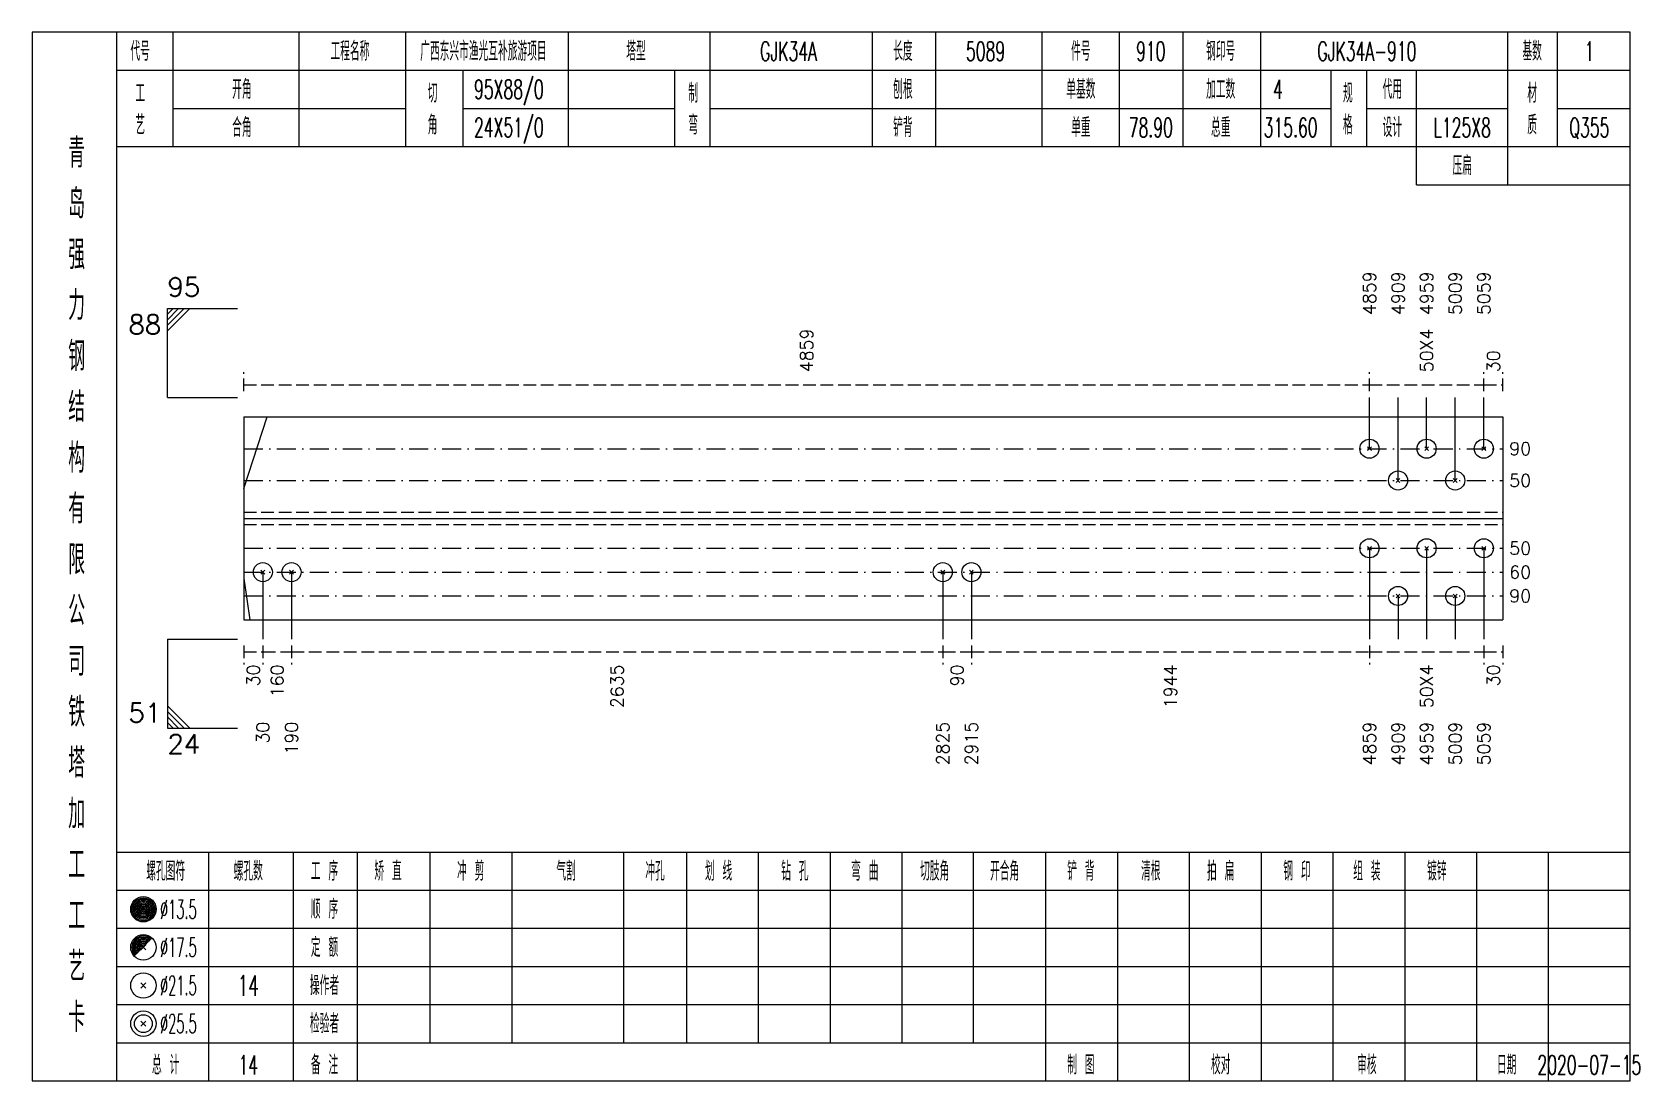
# Model space of a CAD drawing. Extents: x 0 to 2606, y -377 to 6479.
# Drawn here: x 0 to 252.9, y 2450 to 2615 of the extents above; entities that cross this region are included whole.
import ezdxf
from ezdxf.enums import TextEntityAlignment as Align

# ---------------------------------------------------------------- set-up
doc = ezdxf.new("R2010")
doc.units = 0
doc.header["$MEASUREMENT"] = 0
doc.linetypes.add('一点画线', pattern=[5.2, 3, -1, 0.2, -1])
doc.linetypes.add('虚线', pattern=[2.75, 2, -0.75])
doc.layers.get('0').update_dxf_attribs({"linetype": 'CONTINUOUS', "lineweight": 25})
doc.layers.add('1', color=7, linetype='CONTINUOUS', lineweight=25)
doc.layers.add('4', color=7, linetype='CONTINUOUS', lineweight=25)
doc.styles.get("Standard").update_dxf_attribs({"font": 'simplex.shx', "width": 0.7, "height": 3, "bigfont": 'gbhzfs.shx'})

msp = doc.modelspace()

# ---------------------------------------------------------------- texts
at = {"color": 7, "linetype": 'Continuous', "lineweight": 13}
msp.add_text('95', height=3, dxfattribs=at).set_placement((21.3, 2572.5), align=Align.BOTTOM_LEFT)
for s, p in [('4859', (210.4, 2570.5)), ('4909', (214.9, 2570.5)), ('4959', (219.4, 2570.5)), ('5009', (223.9, 2570.5)), ('5059', (228.4, 2570.5))]:
    msp.add_text(s, height=2, rotation=90, dxfattribs=at).set_placement(p, align=Align.MIDDLE_LEFT)
msp.add_text('88', height=3, dxfattribs=at).set_placement((20.3, 2570.5), align=Align.TOP_RIGHT)
at = {"color": 8, "linetype": 'Continuous', "lineweight": 9}
for s, p in [('4859', (121.85, 2561.5)), ('50X4', (219.4, 2561.5)), ('30', (229.9, 2561.5))]:
    msp.add_text(s, height=2, rotation=90, dxfattribs=at).set_placement(p, align=Align.MIDDLE_LEFT)
at = {"color": 7, "linetype": 'Continuous', "lineweight": 13}
for s, p in [('90', (232.4, 2549.46)), ('50', (232.4, 2544.46)), ('50', (232.4, 2533.79)), ('60', (232.4, 2530.04)), ('90', (232.4, 2526.29))]:
    msp.add_text(s, height=2, dxfattribs=at).set_placement(p, align=Align.MIDDLE_LEFT)
at = {"color": 8, "linetype": 'Continuous', "lineweight": 9}
for s, p in [('30', (34.8, 2515.5)), ('160', (38.55, 2515.5)), ('2635', (92.03, 2515.5)), ('90', (145.52, 2515.5)), ('1944', (179.08, 2515.5)), ('50X4', (219.4, 2515.5)), ('30', (229.9, 2515.5))]:
    msp.add_text(s, height=2, rotation=90, dxfattribs=at).set_placement(p, align=Align.MIDDLE_RIGHT)
at = {"color": 7, "linetype": 'Continuous', "lineweight": 13}
msp.add_text('51', height=3, dxfattribs=at).set_placement((20.3, 2505.5), align=Align.BOTTOM_RIGHT)
msp.add_text('24', height=3, dxfattribs=at).set_placement((21.3, 2504.5), align=Align.TOP_LEFT)
at = {"layer": '1', "color": 7, "linetype": 'Continuous', "lineweight": 13}
for s, p in [('30', (36.3, 2506.5)), ('190', (40.8, 2506.5)), ('2825', (143.27, 2506.5)), ('2915', (147.77, 2506.5)), ('4859', (210.4, 2506.5)), ('4909', (214.9, 2506.5)), ('4959', (219.4, 2506.5)), ('5009', (223.9, 2506.5)), ('5059', (228.4, 2506.5))]:
    msp.add_text(s, height=2, rotation=90, dxfattribs=at).set_placement(p, align=Align.MIDDLE_RIGHT)
at = {"layer": '4', "color": 1, "linetype": 'Continuous', "lineweight": 13}
for s, height, width, p in [('代号', 3, 0.6, (17, 2612)), ('工程名称', 3, 0.6, (50, 2612)), ('广西东兴市渔光互补旅游项目', 3, 0.6, (71, 2612)), ('塔型', 3, 0.6, (95, 2612)), ('GJK34A', 3, 0.6, (119, 2612)), ('长度', 3, 0.6, (137, 2612)), ('5089', 3, 0.6, (150, 2612)), ('件号', 3, 0.6, (165, 2612)), ('910', 3, 0.6, (176, 2612)), ('钢印号', 3, 0.6, (187, 2612)), ('GJK34A-910', 3, 0.6, (210, 2612)), ('基数', 3, 0.6, (236, 2612)), ('1', 3, 0.6, (245, 2612)), ('95X88/0', 3, 0.6, (75, 2606)), ('工', 3, 0.6, (17, 2605.4)), ('开角', 3, 0.6, (33, 2606)), ('切', 3, 0.6, (63, 2605.4)), ('制', 3, 0.6, (104, 2605.4)), ('刨根', 3, 0.6, (137, 2606)), ('单基数', 3, 0.6, (165, 2606)), ('加工数', 3, 0.6, (187, 2606)), ('4', 3, 0.6, (196, 2606)), ('规', 3, 0.6, (207, 2605.4)), ('代用', 3, 0.6, (214, 2606)), ('材', 3, 0.6, (236, 2605.4)), ('艺', 3, 0.6, (17, 2600.4)), ('合角', 3, 0.6, (33, 2600)), ('角', 3, 0.6, (63, 2600.4)), ('24X51/0', 3, 0.6, (75, 2600)), ('弯', 3, 0.6, (104, 2600.4)), ('铲背', 3, 0.6, (137, 2600)), ('单重', 3, 0.6, (165, 2600)), ('78.90', 3, 0.6, (176, 2600)), ('总重', 3, 0.6, (187, 2600)), ('315.60', 3, 0.6, (198, 2600)), ('格', 3, 0.6, (207, 2600.4)), ('设计', 3, 0.6, (214, 2600)), ('L125X8', 3, 0.6, (225, 2600)), ('质', 3, 0.6, (236, 2600.4)), ('Q355', 3, 0.6, (245, 2600)), ('青', 4.6, 0.8, (7, 2596)), ('压扁', 3, 0.6, (225, 2594)), ('岛', 4.6, 0.8, (7, 2588)), ('强', 4.6, 0.8, (7, 2580)), ('力', 4.6, 0.8, (7, 2572)), ('钢', 4.6, 0.8, (7, 2564)), ('结', 4.6, 0.8, (7, 2556)), ('构', 4.6, 0.8, (7, 2548)), ('有', 4.6, 0.8, (7, 2540)), ('限', 4.6, 0.8, (7, 2532)), ('公', 4.6, 0.8, (7, 2524)), ('司', 4.6, 0.8, (7, 2516)), ('铁', 4.6, 0.8, (7, 2508)), ('塔', 4.6, 0.8, (7, 2500)), ('加', 4.6, 0.8, (7, 2492)), ('工', 4.6, 0.8, (7, 2484)), ('螺孔图符', 3, 0.6, (21, 2483)), ('螺孔数', 3, 0.6, (34, 2483)), ('工 序', 3, 0.6, (46, 2483)), ('矫 直', 3, 0.6, (56, 2483)), ('冲 剪', 3, 0.6, (69, 2483)), ('气割', 3, 0.6, (84, 2483)), ('冲孔', 3, 0.6, (98, 2483)), ('划 线', 3, 0.6, (108, 2483)), ('钻 孔', 3, 0.6, (120, 2483)), ('弯 曲', 3, 0.6, (131, 2483)), ('切肢角', 3, 0.6, (142, 2483)), ('开合角', 3, 0.6, (153, 2483)), ('铲 背', 3, 0.6, (165, 2483)), ('清根', 3, 0.6, (176, 2483)), ('拍 扁', 3, 0.6, (187, 2483)), ('钢 印', 3, 0.6, (199, 2483)), ('组 装', 3, 0.6, (210, 2483)), ('镀锌', 3, 0.6, (221, 2483)), ('工', 4.6, 0.8, (7, 2476)), ('%%C13.5', 3, 0.5, (23, 2477)), ('顺 序', 3, 0.6, (46, 2477)), ('%%C17.5', 3, 0.5, (23, 2471)), ('定 额', 3, 0.6, (46, 2471)), ('艺', 4.6, 0.8, (7, 2468)), ('%%C21.5', 3, 0.5, (23, 2465)), ('14', 3.2, 0.6, (34, 2465)), ('操作者', 3, 0.6, (46, 2465)), ('卡', 4.6, 0.8, (7, 2460)), ('%%C25.5', 3, 0.5, (23, 2459)), ('检验者', 3, 0.6, (46, 2459)), ('总 计', 3, 0.6, (21, 2452.5)), ('14', 3, 0.6, (34, 2452.5)), ('备 注', 3, 0.6, (46, 2452.5)), ('制 图', 3, 0.6, (165, 2452.5)), ('校对', 3, 0.6, (187, 2452.5)), ('审核', 3, 0.6, (210, 2452.5)), ('日期', 3, 0.6, (232, 2452.5)), ('2020-07-15', 3, 0.6, (245, 2452.5))]:
    msp.add_text(s, height=height, dxfattribs=dict(at, width=width)).set_placement(p, align=Align.MIDDLE_CENTER)

# ---------------------------------------------------------------- linework, layer by layer
at = {"color": 7, "linetype": 'Continuous', "lineweight": 13}
for p, q in [((21.3, 2571.5), (32.3, 2571.5)), ((21.3, 2557.5), (21.3, 2571.5)), ((22.18, 2571.5), (21.3, 2570.62)), ((23.05, 2571.5), (21.3, 2569.75)), ((23.93, 2571.5), (21.3, 2568.88)), ((24.8, 2571.5), (21.3, 2568)), ((21.3, 2557.5), (32.3, 2557.5)), ((210.4, 2549.46), (210.4, 2557.5)), ((214.9, 2544.46), (214.9, 2557.5)), ((219.4, 2549.46), (219.4, 2557.5)), ((223.9, 2544.46), (223.9, 2557.5)), ((228.4, 2549.46), (228.4, 2557.5)), ((33.3, 2543.22), (37, 2554.46)), ((210.1, 2549.16), (210.7, 2549.76)), ((210.7, 2549.16), (210.1, 2549.76)), ((219.1, 2549.16), (219.7, 2549.76)), ((219.7, 2549.16), (219.1, 2549.76)), ((228.1, 2549.16), (228.7, 2549.76)), ((228.7, 2549.16), (228.1, 2549.76)), ((214.6, 2544.16), (215.2, 2544.76)), ((215.2, 2544.16), (214.6, 2544.76)), ((223.6, 2544.16), (224.2, 2544.76)), ((224.2, 2544.16), (223.6, 2544.76)), ((210.4, 2533.79), (210.4, 2519.5)), ((219.4, 2533.79), (219.4, 2519.5)), ((228.4, 2533.79), (228.4, 2519.5)), ((36.3, 2530.04), (36.3, 2519.5)), ((40.8, 2530.04), (40.8, 2519.5)), ((143.27, 2530.04), (143.27, 2519.5)), ((147.77, 2530.04), (147.77, 2519.5)), ((33.3, 2529.05), (34.23, 2522.54)), ((214.9, 2526.29), (214.9, 2519.5)), ((223.9, 2526.29), (223.9, 2519.5)), ((21.3, 2519.5), (32.3, 2519.5)), ((21.3, 2519.5), (21.3, 2505.5)), ((24.8, 2505.5), (21.3, 2509)), ((23.93, 2505.5), (21.3, 2508.12)), ((23.05, 2505.5), (21.3, 2507.25)), ((22.18, 2505.5), (21.3, 2506.38)), ((21.3, 2505.5), (32.3, 2505.5))]:
    msp.add_line(p, q, dxfattribs=at)
at = {"color": 8, "linetype": '虚线', "lineweight": 9}
for p, q in [((33.3, 2558.5), (33.3, 2561.5)), ((210.4, 2558.5), (210.4, 2561.5)), ((210.4, 2558.5), (210.4, 2561.5)), ((228.4, 2558.5), (228.4, 2561.5)), ((228.4, 2558.5), (228.4, 2561.5)), ((231.4, 2558.5), (231.4, 2561.5)), ((33.3, 2559.5), (210.4, 2559.5)), ((210.4, 2559.5), (228.4, 2559.5)), ((228.4, 2559.5), (231.4, 2559.5)), ((33.3, 2518.5), (33.3, 2515.5)), ((33.3, 2517.5), (36.3, 2517.5)), ((36.3, 2518.5), (36.3, 2515.5)), ((36.3, 2518.5), (36.3, 2515.5)), ((36.3, 2517.5), (40.8, 2517.5)), ((40.8, 2518.5), (40.8, 2515.5)), ((40.8, 2518.5), (40.8, 2515.5)), ((40.8, 2517.5), (143.27, 2517.5)), ((143.27, 2518.5), (143.27, 2515.5)), ((143.27, 2518.5), (143.27, 2515.5)), ((143.27, 2517.5), (147.77, 2517.5)), ((147.77, 2518.5), (147.77, 2515.5)), ((147.77, 2518.5), (147.77, 2515.5)), ((147.77, 2517.5), (210.4, 2517.5)), ((210.4, 2518.5), (210.4, 2515.5)), ((210.4, 2518.5), (210.4, 2515.5)), ((210.4, 2517.5), (228.4, 2517.5)), ((228.4, 2518.5), (228.4, 2515.5)), ((228.4, 2518.5), (228.4, 2515.5)), ((228.4, 2517.5), (231.4, 2517.5)), ((231.4, 2518.5), (231.4, 2515.5))]:
    msp.add_line(p, q, dxfattribs=at)
at = {"color": 7, "linetype": 'Continuous', "lineweight": 18}
for p, q in [((33.3, 2554.46), (33.3, 2522.54)), ((33.3, 2554.46), (231.4, 2554.46)), ((231.4, 2554.46), (231.4, 2522.54)), ((33.3, 2538.5), (231.4, 2538.5))]:
    msp.add_line(p, q, dxfattribs=at)
at = {"color": 3, "linetype": '一点画线', "lineweight": 13}
for p, q in [((33.3, 2549.46), (231.4, 2549.46)), ((33.3, 2544.46), (231.4, 2544.46)), ((33.3, 2533.79), (231.4, 2533.79)), ((33.3, 2530.04), (231.4, 2530.04)), ((33.3, 2526.29), (231.4, 2526.29))]:
    msp.add_line(p, q, dxfattribs=at)
at = {"color": 1, "linetype": '虚线', "lineweight": 18}
for p, q in [((33.3, 2539.46), (231.4, 2539.46)), ((33.3, 2537.54), (231.4, 2537.54))]:
    msp.add_line(p, q, dxfattribs=at)
at = {"color": 7, "linetype": 'Continuous', "lineweight": 13}
for centre in [(210.4, 2549.46), (219.4, 2549.46), (228.4, 2549.46), (214.9, 2544.46), (223.9, 2544.46)]:
    msp.add_circle(centre, 1.5, dxfattribs=at)
at = {"layer": '1', "color": 7, "linetype": 'Continuous', "lineweight": 13}
for p, q in [((210.1, 2533.49), (210.7, 2534.09)), ((210.7, 2533.49), (210.1, 2534.09)), ((219.1, 2533.49), (219.7, 2534.09)), ((219.7, 2533.49), (219.1, 2534.09)), ((228.1, 2533.49), (228.7, 2534.09)), ((228.7, 2533.49), (228.1, 2534.09)), ((36, 2529.74), (36.6, 2530.34)), ((36.6, 2529.74), (36, 2530.34)), ((40.5, 2529.74), (41.1, 2530.34)), ((41.1, 2529.74), (40.5, 2530.34)), ((142.97, 2529.74), (143.57, 2530.34)), ((143.57, 2529.74), (142.97, 2530.34)), ((147.47, 2529.74), (148.07, 2530.34)), ((148.07, 2529.74), (147.47, 2530.34)), ((214.6, 2525.99), (215.2, 2526.59)), ((215.2, 2525.99), (214.6, 2526.59)), ((223.6, 2525.99), (224.2, 2526.59)), ((224.2, 2525.99), (223.6, 2526.59))]:
    msp.add_line(p, q, dxfattribs=at)
at = {"layer": '1', "color": 7, "linetype": 'Continuous', "lineweight": 18}
msp.add_line((33.3, 2522.54), (231.4, 2522.54), dxfattribs=at)
at = {"layer": '1', "color": 7, "linetype": 'Continuous', "lineweight": 13}
for centre in [(210.4, 2533.79), (219.4, 2533.79), (228.4, 2533.79), (36.3, 2530.04), (40.8, 2530.04), (143.27, 2530.04), (147.77, 2530.04), (214.9, 2526.29), (223.9, 2526.29)]:
    msp.add_circle(centre, 1.5, dxfattribs=at)
at = {"layer": '4', "color": 1, "linetype": 'Continuous', "lineweight": 18}
for p, q in [((13.3, 2450), (13.3, 2615)), ((22.2, 2597), (22.2, 2615)), ((42, 2597), (42, 2615)), ((58.8, 2597), (58.8, 2615)), ((84.4, 2597), (84.4, 2615)), ((106.7, 2597), (106.7, 2615)), ((132.2, 2597), (132.2, 2615)), ((142.2, 2597), (142.2, 2615)), ((158.9, 2597), (158.9, 2615)), ((171.1, 2597), (171.1, 2615)), ((181.1, 2597), (181.1, 2615)), ((193.3, 2597), (193.3, 2615)), ((232.2, 2591), (232.2, 2615)), ((240, 2597), (240, 2615)), ((13.3, 2609), (251.4, 2609)), ((67.8, 2597), (67.8, 2609)), ((101.1, 2597), (101.1, 2609)), ((204.4, 2597), (204.4, 2609)), ((210, 2597), (210, 2609)), ((217.8, 2591), (217.8, 2609)), ((22.2, 2603), (58.8, 2603)), ((67.8, 2603), (101.1, 2603)), ((106.7, 2603), (204.4, 2603)), ((210, 2603), (232.2, 2603)), ((240, 2603), (251.4, 2603)), ((13.3, 2597), (251.4, 2597)), ((217.8, 2591), (251.4, 2591)), ((13.3, 2486), (251.4, 2486)), ((27.8, 2450), (27.8, 2486)), ((41.1, 2450), (41.1, 2486)), ((51.2, 2450), (51.2, 2486)), ((62.6, 2456), (62.6, 2486)), ((75.5, 2456), (75.5, 2486)), ((93.1, 2456), (93.1, 2486)), ((103, 2456), (103, 2486)), ((114.3, 2456), (114.3, 2486)), ((125.6, 2456), (125.6, 2486)), ((136.9, 2456), (136.9, 2486)), ((148.1, 2456), (148.1, 2486)), ((159.5, 2456), (159.5, 2486)), ((170.8, 2456), (170.8, 2486)), ((182.1, 2456), (182.1, 2486)), ((193.4, 2456), (193.4, 2486)), ((204.7, 2456), (204.7, 2486)), ((216, 2456), (216, 2486)), ((227.3, 2456), (227.3, 2486)), ((238.6, 2456), (238.6, 2486)), ((13.3, 2480), (251.4, 2480)), ((13.3, 2474), (251.4, 2474)), ((13.3, 2468), (251.4, 2468)), ((13.3, 2462), (251.4, 2462)), ((13.3, 2456), (251.4, 2456)), ((159.5, 2450), (159.5, 2456)), ((170.8, 2450), (170.8, 2456)), ((182.1, 2450), (182.1, 2456)), ((193.4, 2450), (193.4, 2456)), ((204.7, 2450), (204.7, 2456)), ((216, 2450), (216, 2456)), ((227.3, 2450), (227.3, 2456)), ((238.6, 2450), (238.6, 2456))]:
    msp.add_line(p, q, dxfattribs=at)
at = {"layer": '4', "color": 7, "linetype": 'Continuous', "lineweight": 13}
for p, q in [((17.3, 2476.8), (17.7, 2477.2)), ((17.7, 2476.8), (17.3, 2477.2)), ((17.1, 2464.6), (17.9, 2465.4)), ((17.9, 2464.6), (17.1, 2465.4)), ((17.1, 2458.6), (17.9, 2459.4)), ((17.9, 2458.6), (17.1, 2459.4))]:
    msp.add_line(p, q, dxfattribs=at)
at = {"layer": '4', "color": 7, "linetype": 'Continuous', "lineweight": 0}
for p, q in [((17.1, 2470.6), (17.9, 2471.4)), ((17.1, 2471.4), (17.9, 2470.6))]:
    msp.add_line(p, q, dxfattribs=at)
at = {"layer": '4', "color": 1, "linetype": 'Continuous', "lineweight": 18}
msp.add_lwpolyline([(0, 2615), (0, 2450), (251.4, 2450), (251.4, 2615)], close=True, dxfattribs=at)
at = {"layer": '4', "color": 7, "linetype": 'Continuous', "lineweight": 13}
for centre, radius in [((17.5, 2477), 2), ((17.5, 2477), 1.8), ((17.5, 2477), 1.6), ((17.5, 2477), 1.4), ((17.5, 2477), 1.2), ((17.5, 2477), 1), ((17.5, 2477), 0.8), ((17.5, 2477), 0.6), ((17.5, 2477), 0.4), ((17.5, 2477), 0.2), ((17.5, 2471), 2), ((17.5, 2465), 2), ((17.5, 2459), 2), ((17.5, 2459), 1.4)]:
    msp.add_circle(centre, radius, dxfattribs=at)
for radius in [1.8, 1.6, 1.4, 1.2, 1, 0.8, 0.6, 0.4, 0.2]:
    msp.add_arc((17.5, 2471), radius, 45, 225, dxfattribs=at)

msp.set_redraw_order([(e.dxf.handle, doc.entitydb.next_handle()) for e in msp.query("TEXT MTEXT ATTDEF DIMENSION ARC_DIMENSION")])  # texts and dimensions are drawn at this point

doc.saveas('drawing.dxf')
